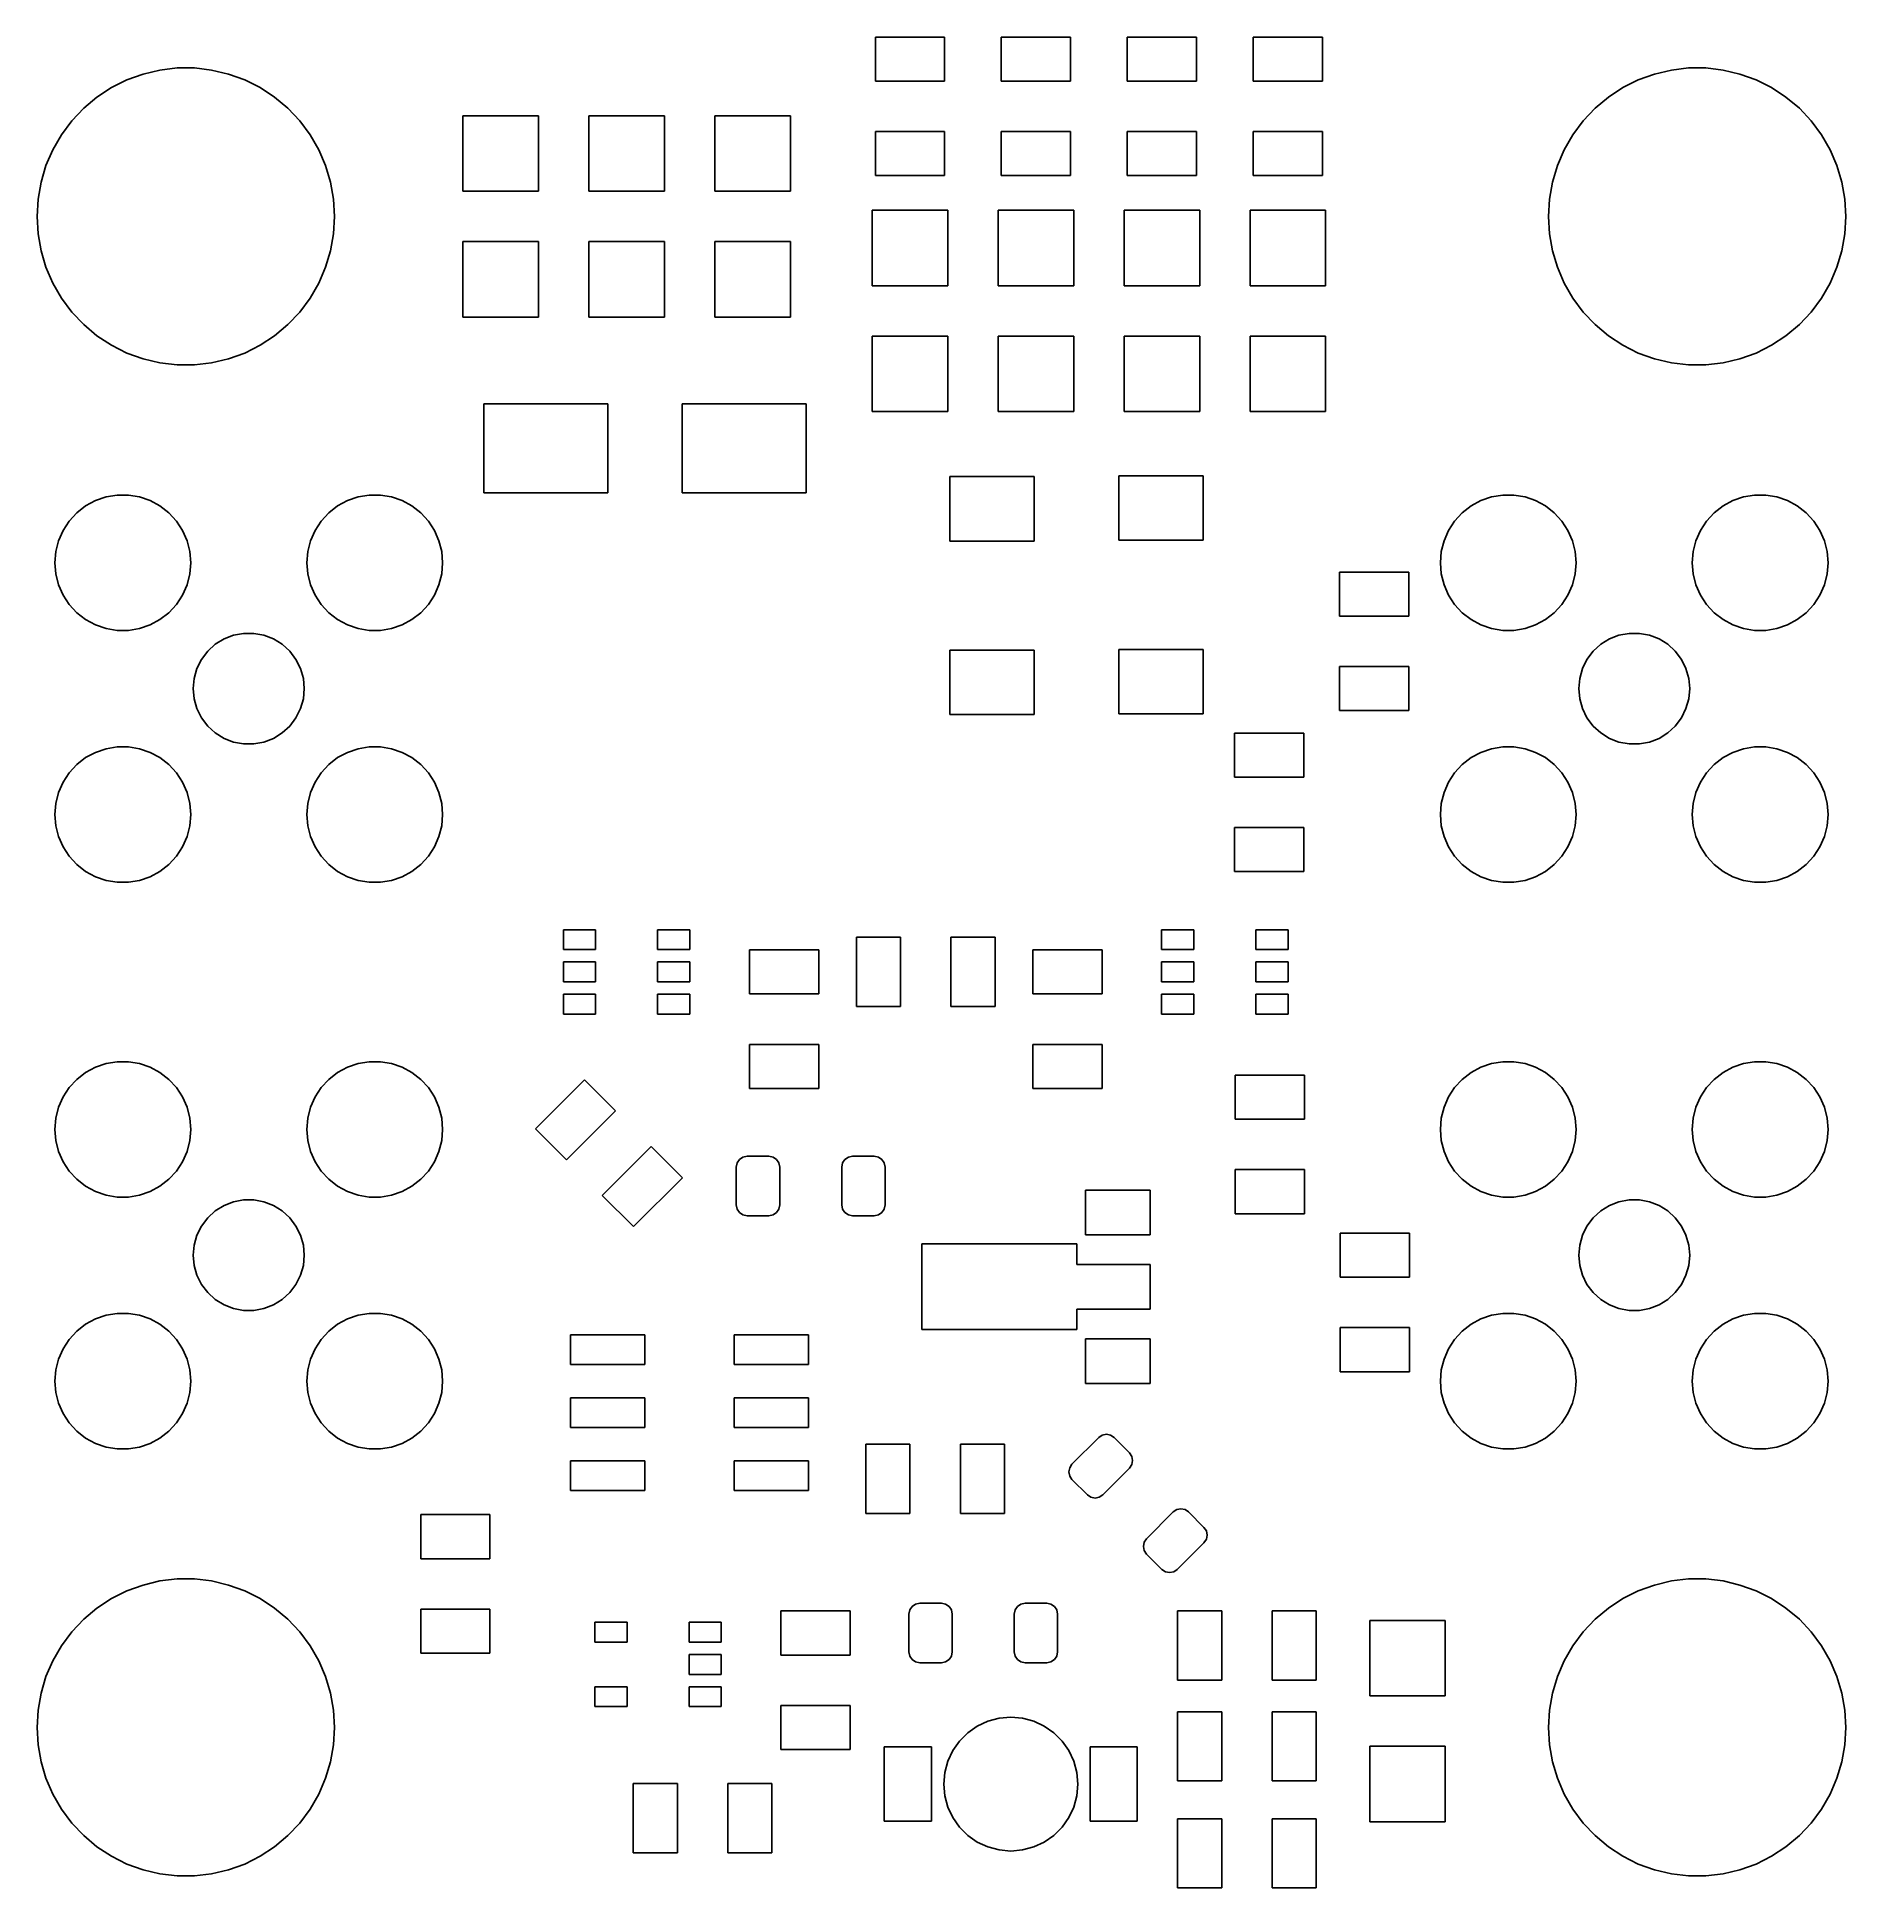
# Model space of a CAD drawing. Extents: x 5.36 to 6.8, y -4.37 to -2.9.
import ezdxf

# ---------------------------------------------------------------- set-up
doc = ezdxf.new("R2010")
doc.units = 0
doc.header["$MEASUREMENT"] = 0
doc.layers.add('BLACK', color=7, linetype='CONTINUOUS')

msp = doc.modelspace()

# ---------------------------------------------------------------- linework, layer by layer
at = {"layer": 'BLACK', "linetype": 'CONTINUOUS'}
for p, q in [((6.028, -2.936), (6.028, -2.901)), ((6.028, -2.901), (6.083, -2.901)), ((6.083, -2.901), (6.083, -2.936)), ((6.128, -2.936), (6.128, -2.901)), ((6.128, -2.901), (6.183, -2.901)), ((6.183, -2.901), (6.183, -2.936)), ((6.228, -2.936), (6.228, -2.901)), ((6.228, -2.901), (6.283, -2.901)), ((6.283, -2.901), (6.283, -2.936)), ((6.328, -2.936), (6.328, -2.901)), ((6.328, -2.901), (6.383, -2.901)), ((6.383, -2.901), (6.383, -2.936)), ((5.4215, -2.9412), (5.4337, -2.9351)), ((5.4337, -2.9351), (5.4466, -2.9304)), ((5.4466, -2.9304), (5.46, -2.9272)), ((5.46, -2.9272), (5.4736, -2.9256)), ((5.4736, -2.9256), (5.4874, -2.9256)), ((5.4874, -2.9256), (5.501, -2.9272)), ((5.501, -2.9272), (5.5144, -2.9304)), ((5.5144, -2.9304), (5.5273, -2.9351)), ((5.5273, -2.9351), (5.5396, -2.9412)), ((6.083, -2.936), (6.028, -2.936)), ((6.183, -2.936), (6.128, -2.936)), ((6.283, -2.936), (6.228, -2.936)), ((6.383, -2.936), (6.328, -2.936)), ((6.6215, -2.9412), (6.6337, -2.9351)), ((6.6337, -2.9351), (6.6466, -2.9304)), ((6.6466, -2.9304), (6.66, -2.9272)), ((6.66, -2.9272), (6.6736, -2.9256)), ((6.6736, -2.9256), (6.6874, -2.9256)), ((6.6874, -2.9256), (6.701, -2.9272)), ((6.701, -2.9272), (6.7144, -2.9304)), ((6.7144, -2.9304), (6.7273, -2.9351)), ((6.7273, -2.9351), (6.7396, -2.9412)), ((5.3995, -2.9576), (5.41, -2.9488)), ((5.41, -2.9488), (5.4215, -2.9412)), ((5.5396, -2.9412), (5.551, -2.9488)), ((5.551, -2.9488), (5.5616, -2.9576)), ((6.5995, -2.9576), (6.61, -2.9488)), ((6.61, -2.9488), (6.6215, -2.9412)), ((6.7396, -2.9412), (6.751, -2.9488)), ((6.751, -2.9488), (6.7616, -2.9576)), ((5.3818, -2.9786), (5.39, -2.9676)), ((5.39, -2.9676), (5.3995, -2.9576)), ((5.5616, -2.9576), (5.571, -2.9676)), ((5.571, -2.9676), (5.5792, -2.9786)), ((5.7005, -3.0235), (5.7005, -2.9635)), ((5.7005, -2.9635), (5.7605, -2.9635)), ((5.7605, -2.9635), (5.7605, -3.0235)), ((5.8005, -3.0235), (5.8005, -2.9635)), ((5.8005, -2.9635), (5.8605, -2.9635)), ((5.8605, -2.9635), (5.8605, -3.0235)), ((5.9005, -3.0235), (5.9005, -2.9635)), ((5.9005, -2.9635), (5.9605, -2.9635)), ((5.9605, -2.9635), (5.9605, -3.0235)), ((6.5818, -2.9786), (6.59, -2.9676)), ((6.59, -2.9676), (6.5995, -2.9576)), ((6.7616, -2.9576), (6.771, -2.9676)), ((6.771, -2.9676), (6.7792, -2.9786)), ((5.375, -2.9905), (5.3818, -2.9786)), ((5.5792, -2.9786), (5.5861, -2.9905)), ((6.028, -3.011), (6.028, -2.976)), ((6.028, -2.976), (6.083, -2.976)), ((6.083, -2.976), (6.083, -3.011)), ((6.128, -3.011), (6.128, -2.976)), ((6.128, -2.976), (6.183, -2.976)), ((6.183, -2.976), (6.183, -3.011)), ((6.228, -3.011), (6.228, -2.976)), ((6.228, -2.976), (6.283, -2.976)), ((6.283, -2.976), (6.283, -3.011)), ((6.328, -3.011), (6.328, -2.976)), ((6.328, -2.976), (6.383, -2.976)), ((6.383, -2.976), (6.383, -3.011)), ((6.575, -2.9905), (6.5818, -2.9786)), ((6.7792, -2.9786), (6.7861, -2.9905)), ((5.3695, -3.0031), (5.375, -2.9905)), ((5.5861, -2.9905), (5.5915, -3.0031)), ((6.5695, -3.0031), (6.575, -2.9905)), ((6.7861, -2.9905), (6.7915, -3.0031)), ((5.3656, -3.0163), (5.3695, -3.0031)), ((5.5915, -3.0031), (5.5954, -3.0163)), ((6.083, -3.011), (6.028, -3.011)), ((6.183, -3.011), (6.128, -3.011)), ((6.283, -3.011), (6.228, -3.011)), ((6.383, -3.011), (6.328, -3.011)), ((6.5656, -3.0163), (6.5695, -3.0031)), ((6.7915, -3.0031), (6.7954, -3.0163)), ((5.3632, -3.0298), (5.3656, -3.0163)), ((5.5954, -3.0163), (5.5978, -3.0298)), ((5.7605, -3.0235), (5.7005, -3.0235)), ((5.8605, -3.0235), (5.8005, -3.0235)), ((5.9605, -3.0235), (5.9005, -3.0235)), ((6.5632, -3.0298), (6.5656, -3.0163)), ((6.7954, -3.0163), (6.7978, -3.0298)), ((5.3624, -3.0435), (5.3632, -3.0298)), ((5.5978, -3.0298), (5.5986, -3.0435)), ((6.0255, -3.0985), (6.0255, -3.0385)), ((6.0255, -3.0385), (6.0855, -3.0385)), ((6.0855, -3.0385), (6.0855, -3.0985)), ((6.1255, -3.0985), (6.1255, -3.0385)), ((6.1255, -3.0385), (6.1855, -3.0385)), ((6.1855, -3.0385), (6.1855, -3.0985)), ((6.2255, -3.0985), (6.2255, -3.0385)), ((6.2255, -3.0385), (6.2855, -3.0385)), ((6.2855, -3.0385), (6.2855, -3.0985)), ((6.3255, -3.0985), (6.3255, -3.0385)), ((6.3255, -3.0385), (6.3855, -3.0385)), ((6.3855, -3.0385), (6.3855, -3.0985)), ((6.5624, -3.0435), (6.5632, -3.0298)), ((6.7978, -3.0298), (6.7986, -3.0435)), ((5.3632, -3.0572), (5.3624, -3.0435)), ((5.3656, -3.0707), (5.3632, -3.0572)), ((5.5978, -3.0572), (5.5954, -3.0707)), ((5.5986, -3.0435), (5.5978, -3.0572)), ((6.5632, -3.0572), (6.5624, -3.0435)), ((6.5656, -3.0707), (6.5632, -3.0572)), ((6.7978, -3.0572), (6.7954, -3.0707)), ((6.7986, -3.0435), (6.7978, -3.0572)), ((5.3695, -3.0839), (5.3656, -3.0707)), ((5.5954, -3.0707), (5.5915, -3.0839)), ((5.7005, -3.1235), (5.7005, -3.0635)), ((5.7005, -3.0635), (5.7605, -3.0635)), ((5.7605, -3.0635), (5.7605, -3.1235)), ((5.8005, -3.1235), (5.8005, -3.0635)), ((5.8005, -3.0635), (5.8605, -3.0635)), ((5.8605, -3.0635), (5.8605, -3.1235)), ((5.9005, -3.1235), (5.9005, -3.0635)), ((5.9005, -3.0635), (5.9605, -3.0635)), ((5.9605, -3.0635), (5.9605, -3.1235)), ((6.5695, -3.0839), (6.5656, -3.0707)), ((6.7954, -3.0707), (6.7915, -3.0839)), ((5.375, -3.0965), (5.3695, -3.0839)), ((5.5915, -3.0839), (5.5861, -3.0965)), ((6.575, -3.0965), (6.5695, -3.0839)), ((6.7915, -3.0839), (6.7861, -3.0965)), ((5.3818, -3.1084), (5.375, -3.0965)), ((5.5861, -3.0965), (5.5792, -3.1084)), ((6.0855, -3.0985), (6.0255, -3.0985)), ((6.1855, -3.0985), (6.1255, -3.0985)), ((6.2855, -3.0985), (6.2255, -3.0985)), ((6.3855, -3.0985), (6.3255, -3.0985)), ((6.5818, -3.1084), (6.575, -3.0965)), ((6.7861, -3.0965), (6.7792, -3.1084)), ((5.39, -3.1194), (5.3818, -3.1084)), ((5.5792, -3.1084), (5.571, -3.1194)), ((6.59, -3.1194), (6.5818, -3.1084)), ((6.7792, -3.1084), (6.771, -3.1194)), ((5.3995, -3.1294), (5.39, -3.1194)), ((5.41, -3.1382), (5.3995, -3.1294)), ((5.5616, -3.1294), (5.551, -3.1382)), ((5.571, -3.1194), (5.5616, -3.1294)), ((5.7605, -3.1235), (5.7005, -3.1235)), ((5.8605, -3.1235), (5.8005, -3.1235)), ((5.9605, -3.1235), (5.9005, -3.1235)), ((6.5995, -3.1294), (6.59, -3.1194)), ((6.61, -3.1382), (6.5995, -3.1294)), ((6.7616, -3.1294), (6.751, -3.1382)), ((6.771, -3.1194), (6.7616, -3.1294)), ((5.4215, -3.1458), (5.41, -3.1382)), ((5.4337, -3.152), (5.4215, -3.1458)), ((5.5396, -3.1458), (5.5273, -3.152)), ((5.551, -3.1382), (5.5396, -3.1458)), ((6.0255, -3.1985), (6.0255, -3.1385)), ((6.0255, -3.1385), (6.0855, -3.1385)), ((6.0855, -3.1385), (6.0855, -3.1985)), ((6.1255, -3.1985), (6.1255, -3.1385)), ((6.1255, -3.1385), (6.1855, -3.1385)), ((6.1855, -3.1385), (6.1855, -3.1985)), ((6.2255, -3.1985), (6.2255, -3.1385)), ((6.2255, -3.1385), (6.2855, -3.1385)), ((6.2855, -3.1385), (6.2855, -3.1985)), ((6.3255, -3.1985), (6.3255, -3.1385)), ((6.3255, -3.1385), (6.3855, -3.1385)), ((6.3855, -3.1385), (6.3855, -3.1985)), ((6.6215, -3.1458), (6.61, -3.1382)), ((6.6337, -3.152), (6.6215, -3.1458)), ((6.7396, -3.1458), (6.7273, -3.152)), ((6.751, -3.1382), (6.7396, -3.1458)), ((5.4466, -3.1567), (5.4337, -3.152)), ((5.46, -3.1598), (5.4466, -3.1567)), ((5.4736, -3.1614), (5.46, -3.1598)), ((5.501, -3.1598), (5.4874, -3.1614)), ((5.5144, -3.1567), (5.501, -3.1598)), ((5.5273, -3.152), (5.5144, -3.1567)), ((6.6466, -3.1567), (6.6337, -3.152)), ((6.66, -3.1598), (6.6466, -3.1567)), ((6.6736, -3.1614), (6.66, -3.1598)), ((6.701, -3.1598), (6.6874, -3.1614)), ((6.7144, -3.1567), (6.701, -3.1598)), ((6.7273, -3.152), (6.7144, -3.1567)), ((5.4874, -3.1614), (5.4736, -3.1614)), ((6.6874, -3.1614), (6.6736, -3.1614)), ((5.7171, -3.263), (5.7171, -3.1922)), ((5.7171, -3.1922), (5.8155, -3.1922)), ((5.8155, -3.1922), (5.8155, -3.263)), ((5.8745, -3.263), (5.8745, -3.1922)), ((5.8745, -3.1922), (5.973, -3.1922)), ((5.973, -3.1922), (5.973, -3.263)), ((6.0855, -3.1985), (6.0255, -3.1985)), ((6.1855, -3.1985), (6.1255, -3.1985)), ((6.2855, -3.1985), (6.2255, -3.1985)), ((6.3855, -3.1985), (6.3255, -3.1985)), ((5.8155, -3.263), (5.7171, -3.263)), ((5.973, -3.263), (5.8745, -3.263)), ((6.087, -3.3013), (6.087, -3.2501)), ((6.087, -3.2501), (6.154, -3.2501)), ((6.154, -3.2501), (6.154, -3.3013)), ((6.2213, -3.3007), (6.2213, -3.2495)), ((6.2213, -3.2495), (6.2882, -3.2495)), ((6.2882, -3.2495), (6.2882, -3.3007)), ((5.394, -3.2788), (5.401, -3.2733)), ((5.401, -3.2733), (5.4088, -3.2691)), ((5.4088, -3.2691), (5.4173, -3.2662)), ((5.4173, -3.2662), (5.4261, -3.2648)), ((5.4261, -3.2648), (5.435, -3.2648)), ((5.435, -3.2648), (5.4438, -3.2662)), ((5.4438, -3.2662), (5.4522, -3.2691)), ((5.4522, -3.2691), (5.46, -3.2733)), ((5.46, -3.2733), (5.467, -3.2788)), ((5.594, -3.2788), (5.601, -3.2733)), ((5.601, -3.2733), (5.6088, -3.2691)), ((5.6088, -3.2691), (5.6173, -3.2662)), ((5.6173, -3.2662), (5.6261, -3.2648)), ((5.6261, -3.2648), (5.635, -3.2648)), ((5.635, -3.2648), (5.6438, -3.2662)), ((5.6438, -3.2662), (5.6522, -3.2691)), ((5.6522, -3.2691), (5.66, -3.2733)), ((5.66, -3.2733), (5.667, -3.2788)), ((6.494, -3.2788), (6.501, -3.2733)), ((6.501, -3.2733), (6.5088, -3.2691)), ((6.5088, -3.2691), (6.5173, -3.2662)), ((6.5173, -3.2662), (6.5261, -3.2648)), ((6.5261, -3.2648), (6.535, -3.2648)), ((6.535, -3.2648), (6.5438, -3.2662)), ((6.5438, -3.2662), (6.5522, -3.2691)), ((6.5522, -3.2691), (6.56, -3.2733)), ((6.56, -3.2733), (6.567, -3.2788)), ((6.694, -3.2788), (6.701, -3.2733)), ((6.701, -3.2733), (6.7088, -3.2691)), ((6.7088, -3.2691), (6.7173, -3.2662)), ((6.7173, -3.2662), (6.7261, -3.2648)), ((6.7261, -3.2648), (6.735, -3.2648)), ((6.735, -3.2648), (6.7438, -3.2662)), ((6.7438, -3.2662), (6.7522, -3.2691)), ((6.7522, -3.2691), (6.76, -3.2733)), ((6.76, -3.2733), (6.767, -3.2788)), ((5.3831, -3.2928), (5.3879, -3.2854)), ((5.3879, -3.2854), (5.394, -3.2788)), ((5.467, -3.2788), (5.4731, -3.2854)), ((5.4731, -3.2854), (5.4779, -3.2928)), ((5.5831, -3.2928), (5.5879, -3.2854)), ((5.5879, -3.2854), (5.594, -3.2788)), ((5.667, -3.2788), (5.6731, -3.2854)), ((5.6731, -3.2854), (5.6779, -3.2928)), ((6.4831, -3.2928), (6.4879, -3.2854)), ((6.4879, -3.2854), (6.494, -3.2788)), ((6.567, -3.2788), (6.5731, -3.2854)), ((6.5731, -3.2854), (6.5779, -3.2928)), ((6.6831, -3.2928), (6.6879, -3.2854)), ((6.6879, -3.2854), (6.694, -3.2788)), ((6.767, -3.2788), (6.7731, -3.2854)), ((6.7731, -3.2854), (6.7779, -3.2928)), ((5.3773, -3.3096), (5.3795, -3.301)), ((5.3795, -3.301), (5.3831, -3.2928)), ((5.4779, -3.2928), (5.4815, -3.301)), ((5.4815, -3.301), (5.4837, -3.3096)), ((5.5773, -3.3096), (5.5795, -3.301)), ((5.5795, -3.301), (5.5831, -3.2928)), ((5.6779, -3.2928), (5.6815, -3.301)), ((5.6815, -3.301), (5.6837, -3.3096)), ((6.154, -3.3013), (6.087, -3.3013)), ((6.2882, -3.3007), (6.2213, -3.3007)), ((6.4773, -3.3096), (6.4795, -3.301)), ((6.4795, -3.301), (6.4831, -3.2928)), ((6.5779, -3.2928), (6.5815, -3.301)), ((6.5815, -3.301), (6.5837, -3.3096)), ((6.6773, -3.3096), (6.6795, -3.301)), ((6.6795, -3.301), (6.6831, -3.2928)), ((6.7779, -3.2928), (6.7815, -3.301)), ((6.7815, -3.301), (6.7837, -3.3096)), ((5.3766, -3.3185), (5.3773, -3.3096)), ((5.3773, -3.3274), (5.3766, -3.3185)), ((5.4837, -3.3096), (5.4844, -3.3185)), ((5.4844, -3.3185), (5.4837, -3.3274)), ((5.5766, -3.3185), (5.5773, -3.3096)), ((5.5773, -3.3274), (5.5766, -3.3185)), ((5.6837, -3.3096), (5.6844, -3.3185)), ((5.6844, -3.3185), (5.6837, -3.3274)), ((6.4766, -3.3185), (6.4773, -3.3096)), ((6.4773, -3.3274), (6.4766, -3.3185)), ((6.5837, -3.3096), (6.5844, -3.3185)), ((6.5844, -3.3185), (6.5837, -3.3274)), ((6.6766, -3.3185), (6.6773, -3.3096)), ((6.6773, -3.3274), (6.6766, -3.3185)), ((6.7837, -3.3096), (6.7844, -3.3185)), ((6.7844, -3.3185), (6.7837, -3.3274)), ((5.3795, -3.336), (5.3773, -3.3274)), ((5.3831, -3.3442), (5.3795, -3.336)), ((5.4815, -3.336), (5.4779, -3.3442)), ((5.4837, -3.3274), (5.4815, -3.336)), ((5.5795, -3.336), (5.5773, -3.3274)), ((5.5831, -3.3442), (5.5795, -3.336)), ((5.6815, -3.336), (5.6779, -3.3442)), ((5.6837, -3.3274), (5.6815, -3.336)), ((6.3966, -3.361), (6.3966, -3.326)), ((6.3966, -3.326), (6.4516, -3.326)), ((6.4516, -3.326), (6.4516, -3.361)), ((6.4795, -3.336), (6.4773, -3.3274)), ((6.4831, -3.3442), (6.4795, -3.336)), ((6.5815, -3.336), (6.5779, -3.3442)), ((6.5837, -3.3274), (6.5815, -3.336)), ((6.6795, -3.336), (6.6773, -3.3274)), ((6.6831, -3.3442), (6.6795, -3.336)), ((6.7815, -3.336), (6.7779, -3.3442)), ((6.7837, -3.3274), (6.7815, -3.336)), ((5.3879, -3.3516), (5.3831, -3.3442)), ((5.4779, -3.3442), (5.4731, -3.3516)), ((5.5879, -3.3516), (5.5831, -3.3442)), ((5.6779, -3.3442), (5.6731, -3.3516)), ((6.4879, -3.3516), (6.4831, -3.3442)), ((6.5779, -3.3442), (6.5731, -3.3516)), ((6.6879, -3.3516), (6.6831, -3.3442)), ((6.7779, -3.3442), (6.7731, -3.3516)), ((5.394, -3.3582), (5.3879, -3.3516)), ((5.401, -3.3637), (5.394, -3.3582)), ((5.4088, -3.3679), (5.401, -3.3637)), ((5.46, -3.3637), (5.4522, -3.3679)), ((5.467, -3.3582), (5.46, -3.3637)), ((5.4731, -3.3516), (5.467, -3.3582)), ((5.594, -3.3582), (5.5879, -3.3516)), ((5.601, -3.3637), (5.594, -3.3582)), ((5.6088, -3.3679), (5.601, -3.3637)), ((5.66, -3.3637), (5.6522, -3.3679)), ((5.667, -3.3582), (5.66, -3.3637)), ((5.6731, -3.3516), (5.667, -3.3582)), ((6.4516, -3.361), (6.3966, -3.361)), ((6.494, -3.3582), (6.4879, -3.3516)), ((6.501, -3.3637), (6.494, -3.3582)), ((6.5088, -3.3679), (6.501, -3.3637)), ((6.56, -3.3637), (6.5522, -3.3679)), ((6.567, -3.3582), (6.56, -3.3637)), ((6.5731, -3.3516), (6.567, -3.3582)), ((6.694, -3.3582), (6.6879, -3.3516)), ((6.701, -3.3637), (6.694, -3.3582)), ((6.7088, -3.3679), (6.701, -3.3637)), ((6.76, -3.3637), (6.7522, -3.3679)), ((6.767, -3.3582), (6.76, -3.3637)), ((6.7731, -3.3516), (6.767, -3.3582)), ((5.4173, -3.3708), (5.4088, -3.3679)), ((5.4261, -3.3723), (5.4173, -3.3708)), ((5.435, -3.3723), (5.4261, -3.3723)), ((5.4438, -3.3708), (5.435, -3.3723)), ((5.4522, -3.3679), (5.4438, -3.3708)), ((5.5039, -3.3833), (5.5109, -3.379)), ((5.5109, -3.379), (5.5184, -3.3761)), ((5.5184, -3.3761), (5.5264, -3.3746)), ((5.5264, -3.3746), (5.5346, -3.3746)), ((5.5346, -3.3746), (5.5426, -3.3761)), ((5.5426, -3.3761), (5.5502, -3.379)), ((5.5502, -3.379), (5.5571, -3.3833)), ((5.6173, -3.3708), (5.6088, -3.3679)), ((5.6261, -3.3723), (5.6173, -3.3708)), ((5.635, -3.3723), (5.6261, -3.3723)), ((5.6438, -3.3708), (5.635, -3.3723)), ((5.6522, -3.3679), (5.6438, -3.3708)), ((6.5173, -3.3708), (6.5088, -3.3679)), ((6.5261, -3.3723), (6.5173, -3.3708)), ((6.535, -3.3723), (6.5261, -3.3723)), ((6.5438, -3.3708), (6.535, -3.3723)), ((6.5522, -3.3679), (6.5438, -3.3708)), ((6.6039, -3.3833), (6.6109, -3.379)), ((6.6109, -3.379), (6.6184, -3.3761)), ((6.6184, -3.3761), (6.6264, -3.3746)), ((6.6264, -3.3746), (6.6346, -3.3746)), ((6.6346, -3.3746), (6.6426, -3.3761)), ((6.6426, -3.3761), (6.6502, -3.379)), ((6.6502, -3.379), (6.6571, -3.3833)), ((6.7173, -3.3708), (6.7088, -3.3679)), ((6.7261, -3.3723), (6.7173, -3.3708)), ((6.735, -3.3723), (6.7261, -3.3723)), ((6.7438, -3.3708), (6.735, -3.3723)), ((6.7522, -3.3679), (6.7438, -3.3708)), ((5.4894, -3.4026), (5.493, -3.3953)), ((5.493, -3.3953), (5.4979, -3.3888)), ((5.4979, -3.3888), (5.5039, -3.3833)), ((5.5571, -3.3833), (5.5631, -3.3888)), ((5.5631, -3.3888), (5.568, -3.3953)), ((5.568, -3.3953), (5.5716, -3.4026)), ((6.087, -3.4391), (6.087, -3.3879)), ((6.087, -3.3879), (6.154, -3.3879)), ((6.154, -3.3879), (6.154, -3.4391)), ((6.2213, -3.4385), (6.2213, -3.3873)), ((6.2213, -3.3873), (6.2882, -3.3873)), ((6.2882, -3.3873), (6.2882, -3.4385)), ((6.5894, -3.4026), (6.593, -3.3953)), ((6.593, -3.3953), (6.5979, -3.3888)), ((6.5979, -3.3888), (6.6039, -3.3833)), ((6.6571, -3.3833), (6.6631, -3.3888)), ((6.6631, -3.3888), (6.668, -3.3953)), ((6.668, -3.3953), (6.6716, -3.4026)), ((5.4872, -3.4104), (5.4894, -3.4026)), ((5.5716, -3.4026), (5.5739, -3.4104)), ((6.3966, -3.436), (6.3966, -3.401)), ((6.3966, -3.401), (6.4516, -3.401)), ((6.4516, -3.401), (6.4516, -3.436)), ((6.5872, -3.4104), (6.5894, -3.4026)), ((6.6716, -3.4026), (6.6739, -3.4104)), ((5.4864, -3.4185), (5.4872, -3.4104)), ((5.4872, -3.4266), (5.4864, -3.4185)), ((5.5739, -3.4104), (5.5746, -3.4185)), ((5.5746, -3.4185), (5.5739, -3.4266)), ((6.5864, -3.4185), (6.5872, -3.4104)), ((6.5872, -3.4266), (6.5864, -3.4185)), ((6.6739, -3.4104), (6.6746, -3.4185)), ((6.6746, -3.4185), (6.6739, -3.4266)), ((5.4894, -3.4344), (5.4872, -3.4266)), ((5.493, -3.4417), (5.4894, -3.4344)), ((5.5716, -3.4344), (5.568, -3.4417)), ((5.5739, -3.4266), (5.5716, -3.4344)), ((6.154, -3.4391), (6.087, -3.4391)), ((6.2882, -3.4385), (6.2213, -3.4385)), ((6.4516, -3.436), (6.3966, -3.436)), ((6.5894, -3.4344), (6.5872, -3.4266)), ((6.593, -3.4417), (6.5894, -3.4344)), ((6.6716, -3.4344), (6.668, -3.4417)), ((6.6739, -3.4266), (6.6716, -3.4344)), ((5.4979, -3.4482), (5.493, -3.4417)), ((5.5039, -3.4537), (5.4979, -3.4482)), ((5.5109, -3.458), (5.5039, -3.4537)), ((5.5571, -3.4537), (5.5502, -3.458)), ((5.5631, -3.4482), (5.5571, -3.4537)), ((5.568, -3.4417), (5.5631, -3.4482)), ((6.3132, -3.4888), (6.3132, -3.4538)), ((6.3132, -3.4538), (6.3682, -3.4538)), ((6.3682, -3.4538), (6.3682, -3.4888)), ((6.5979, -3.4482), (6.593, -3.4417)), ((6.6039, -3.4537), (6.5979, -3.4482)), ((6.6109, -3.458), (6.6039, -3.4537)), ((6.6571, -3.4537), (6.6502, -3.458)), ((6.6631, -3.4482), (6.6571, -3.4537)), ((6.668, -3.4417), (6.6631, -3.4482)), ((5.401, -3.4733), (5.4088, -3.4691)), ((5.4088, -3.4691), (5.4173, -3.4662)), ((5.4173, -3.4662), (5.4261, -3.4648)), ((5.4261, -3.4648), (5.435, -3.4648)), ((5.435, -3.4648), (5.4438, -3.4662)), ((5.4438, -3.4662), (5.4522, -3.4691)), ((5.4522, -3.4691), (5.46, -3.4733)), ((5.5184, -3.4609), (5.5109, -3.458)), ((5.5264, -3.4624), (5.5184, -3.4609)), ((5.5346, -3.4624), (5.5264, -3.4624)), ((5.5426, -3.4609), (5.5346, -3.4624)), ((5.5502, -3.458), (5.5426, -3.4609)), ((5.601, -3.4733), (5.6088, -3.4691)), ((5.6088, -3.4691), (5.6173, -3.4662)), ((5.6173, -3.4662), (5.6261, -3.4648)), ((5.6261, -3.4648), (5.635, -3.4648)), ((5.635, -3.4648), (5.6438, -3.4662)), ((5.6438, -3.4662), (5.6522, -3.4691)), ((5.6522, -3.4691), (5.66, -3.4733)), ((6.501, -3.4733), (6.5088, -3.4691)), ((6.5088, -3.4691), (6.5173, -3.4662)), ((6.5173, -3.4662), (6.5261, -3.4648)), ((6.5261, -3.4648), (6.535, -3.4648)), ((6.535, -3.4648), (6.5438, -3.4662)), ((6.5438, -3.4662), (6.5522, -3.4691)), ((6.5522, -3.4691), (6.56, -3.4733)), ((6.6184, -3.4609), (6.6109, -3.458)), ((6.6264, -3.4624), (6.6184, -3.4609)), ((6.6346, -3.4624), (6.6264, -3.4624)), ((6.6426, -3.4609), (6.6346, -3.4624)), ((6.6502, -3.458), (6.6426, -3.4609)), ((6.701, -3.4733), (6.7088, -3.4691)), ((6.7088, -3.4691), (6.7173, -3.4662)), ((6.7173, -3.4662), (6.7261, -3.4648)), ((6.7261, -3.4648), (6.735, -3.4648)), ((6.735, -3.4648), (6.7438, -3.4662)), ((6.7438, -3.4662), (6.7522, -3.4691)), ((6.7522, -3.4691), (6.76, -3.4733)), ((5.3879, -3.4854), (5.394, -3.4788)), ((5.394, -3.4788), (5.401, -3.4733)), ((5.46, -3.4733), (5.467, -3.4788)), ((5.467, -3.4788), (5.4731, -3.4854)), ((5.5879, -3.4854), (5.594, -3.4788)), ((5.594, -3.4788), (5.601, -3.4733)), ((5.66, -3.4733), (5.667, -3.4788)), ((5.667, -3.4788), (5.6731, -3.4854)), ((6.4879, -3.4854), (6.494, -3.4788)), ((6.494, -3.4788), (6.501, -3.4733)), ((6.56, -3.4733), (6.567, -3.4788)), ((6.567, -3.4788), (6.5731, -3.4854)), ((6.6879, -3.4854), (6.694, -3.4788)), ((6.694, -3.4788), (6.701, -3.4733)), ((6.76, -3.4733), (6.767, -3.4788)), ((6.767, -3.4788), (6.7731, -3.4854)), ((5.3795, -3.501), (5.3831, -3.4928)), ((5.3831, -3.4928), (5.3879, -3.4854)), ((5.4731, -3.4854), (5.4779, -3.4928)), ((5.4779, -3.4928), (5.4815, -3.501)), ((5.5795, -3.501), (5.5831, -3.4928)), ((5.5831, -3.4928), (5.5879, -3.4854)), ((5.6731, -3.4854), (5.6779, -3.4928)), ((5.6779, -3.4928), (5.6815, -3.501)), ((6.3682, -3.4888), (6.3132, -3.4888)), ((6.4795, -3.501), (6.4831, -3.4928)), ((6.4831, -3.4928), (6.4879, -3.4854)), ((6.5731, -3.4854), (6.5779, -3.4928)), ((6.5779, -3.4928), (6.5815, -3.501)), ((6.6795, -3.501), (6.6831, -3.4928)), ((6.6831, -3.4928), (6.6879, -3.4854)), ((6.7731, -3.4854), (6.7779, -3.4928)), ((6.7779, -3.4928), (6.7815, -3.501)), ((5.3766, -3.5185), (5.3773, -3.5096)), ((5.3773, -3.5096), (5.3795, -3.501)), ((5.4815, -3.501), (5.4837, -3.5096)), ((5.4837, -3.5096), (5.4844, -3.5185)), ((5.5766, -3.5185), (5.5773, -3.5096)), ((5.5773, -3.5096), (5.5795, -3.501)), ((5.6815, -3.501), (5.6837, -3.5096)), ((5.6837, -3.5096), (5.6844, -3.5185)), ((6.4766, -3.5185), (6.4773, -3.5096)), ((6.4773, -3.5096), (6.4795, -3.501)), ((6.5815, -3.501), (6.5837, -3.5096)), ((6.5837, -3.5096), (6.5844, -3.5185)), ((6.6766, -3.5185), (6.6773, -3.5096)), ((6.6773, -3.5096), (6.6795, -3.501)), ((6.7815, -3.501), (6.7837, -3.5096)), ((6.7837, -3.5096), (6.7844, -3.5185)), ((5.3773, -3.5274), (5.3766, -3.5185)), ((5.3795, -3.536), (5.3773, -3.5274)), ((5.4837, -3.5274), (5.4815, -3.536)), ((5.4844, -3.5185), (5.4837, -3.5274)), ((5.5773, -3.5274), (5.5766, -3.5185)), ((5.5795, -3.536), (5.5773, -3.5274)), ((5.6837, -3.5274), (5.6815, -3.536)), ((5.6844, -3.5185), (5.6837, -3.5274)), ((6.4773, -3.5274), (6.4766, -3.5185)), ((6.4795, -3.536), (6.4773, -3.5274)), ((6.5837, -3.5274), (6.5815, -3.536)), ((6.5844, -3.5185), (6.5837, -3.5274)), ((6.6773, -3.5274), (6.6766, -3.5185)), ((6.6795, -3.536), (6.6773, -3.5274)), ((6.7837, -3.5274), (6.7815, -3.536)), ((6.7844, -3.5185), (6.7837, -3.5274)), ((5.3831, -3.5442), (5.3795, -3.536)), ((5.4815, -3.536), (5.4779, -3.5442)), ((5.5831, -3.5442), (5.5795, -3.536)), ((5.6815, -3.536), (5.6779, -3.5442)), ((6.3132, -3.5638), (6.3132, -3.5288)), ((6.3132, -3.5288), (6.3682, -3.5288)), ((6.3682, -3.5288), (6.3682, -3.5638)), ((6.4831, -3.5442), (6.4795, -3.536)), ((6.5815, -3.536), (6.5779, -3.5442)), ((6.6831, -3.5442), (6.6795, -3.536)), ((6.7815, -3.536), (6.7779, -3.5442)), ((5.3879, -3.5516), (5.3831, -3.5442)), ((5.394, -3.5582), (5.3879, -3.5516)), ((5.4731, -3.5516), (5.467, -3.5582)), ((5.4779, -3.5442), (5.4731, -3.5516)), ((5.5879, -3.5516), (5.5831, -3.5442)), ((5.594, -3.5582), (5.5879, -3.5516)), ((5.6731, -3.5516), (5.667, -3.5582)), ((5.6779, -3.5442), (5.6731, -3.5516)), ((6.4879, -3.5516), (6.4831, -3.5442)), ((6.494, -3.5582), (6.4879, -3.5516)), ((6.5731, -3.5516), (6.567, -3.5582)), ((6.5779, -3.5442), (6.5731, -3.5516)), ((6.6879, -3.5516), (6.6831, -3.5442)), ((6.694, -3.5582), (6.6879, -3.5516)), ((6.7731, -3.5516), (6.767, -3.5582)), ((6.7779, -3.5442), (6.7731, -3.5516)), ((5.401, -3.5637), (5.394, -3.5582)), ((5.4088, -3.5679), (5.401, -3.5637)), ((5.4173, -3.5708), (5.4088, -3.5679)), ((5.4261, -3.5723), (5.4173, -3.5708)), ((5.4438, -3.5708), (5.435, -3.5723)), ((5.4522, -3.5679), (5.4438, -3.5708)), ((5.46, -3.5637), (5.4522, -3.5679)), ((5.467, -3.5582), (5.46, -3.5637)), ((5.601, -3.5637), (5.594, -3.5582)), ((5.6088, -3.5679), (5.601, -3.5637)), ((5.6173, -3.5708), (5.6088, -3.5679)), ((5.6261, -3.5723), (5.6173, -3.5708)), ((5.6438, -3.5708), (5.635, -3.5723)), ((5.6522, -3.5679), (5.6438, -3.5708)), ((5.66, -3.5637), (5.6522, -3.5679)), ((5.667, -3.5582), (5.66, -3.5637)), ((6.3682, -3.5638), (6.3132, -3.5638)), ((6.501, -3.5637), (6.494, -3.5582)), ((6.5088, -3.5679), (6.501, -3.5637)), ((6.5173, -3.5708), (6.5088, -3.5679)), ((6.5261, -3.5723), (6.5173, -3.5708)), ((6.5438, -3.5708), (6.535, -3.5723)), ((6.5522, -3.5679), (6.5438, -3.5708)), ((6.56, -3.5637), (6.5522, -3.5679)), ((6.567, -3.5582), (6.56, -3.5637)), ((6.701, -3.5637), (6.694, -3.5582)), ((6.7088, -3.5679), (6.701, -3.5637)), ((6.7173, -3.5708), (6.7088, -3.5679)), ((6.7261, -3.5723), (6.7173, -3.5708)), ((6.7438, -3.5708), (6.735, -3.5723)), ((6.7522, -3.5679), (6.7438, -3.5708)), ((6.76, -3.5637), (6.7522, -3.5679)), ((6.767, -3.5582), (6.76, -3.5637)), ((5.435, -3.5723), (5.4261, -3.5723)), ((5.635, -3.5723), (5.6261, -3.5723)), ((6.535, -3.5723), (6.5261, -3.5723)), ((6.735, -3.5723), (6.7261, -3.5723)), ((5.7803, -3.6258), (5.7803, -3.61)), ((5.7803, -3.61), (5.8059, -3.61)), ((5.8059, -3.61), (5.8059, -3.6258)), ((5.8551, -3.6258), (5.8551, -3.61)), ((5.8551, -3.61), (5.8807, -3.61)), ((5.8807, -3.61), (5.8807, -3.6258)), ((6.013, -3.671), (6.013, -3.616)), ((6.013, -3.616), (6.048, -3.616)), ((6.048, -3.616), (6.048, -3.671)), ((6.088, -3.671), (6.088, -3.616)), ((6.088, -3.616), (6.123, -3.616)), ((6.123, -3.616), (6.123, -3.671)), ((6.2553, -3.6258), (6.2553, -3.61)), ((6.2553, -3.61), (6.2809, -3.61)), ((6.2809, -3.61), (6.2809, -3.6258)), ((6.3301, -3.6258), (6.3301, -3.61)), ((6.3301, -3.61), (6.3557, -3.61)), ((6.3557, -3.61), (6.3557, -3.6258)), ((5.8059, -3.6258), (5.7803, -3.6258)), ((5.8807, -3.6258), (5.8551, -3.6258)), ((5.928, -3.661), (5.928, -3.626)), ((5.928, -3.626), (5.983, -3.626)), ((5.983, -3.626), (5.983, -3.661)), ((6.153, -3.661), (6.153, -3.626)), ((6.153, -3.626), (6.208, -3.626)), ((6.208, -3.626), (6.208, -3.661)), ((6.2809, -3.6258), (6.2553, -3.6258)), ((6.3557, -3.6258), (6.3301, -3.6258)), ((5.7803, -3.6514), (5.7803, -3.6356)), ((5.7803, -3.6356), (5.8059, -3.6356)), ((5.8059, -3.6356), (5.8059, -3.6514)), ((5.8551, -3.6514), (5.8551, -3.6356)), ((5.8551, -3.6356), (5.8807, -3.6356)), ((5.8807, -3.6356), (5.8807, -3.6514)), ((6.2553, -3.6514), (6.2553, -3.6356)), ((6.2553, -3.6356), (6.2809, -3.6356)), ((6.2809, -3.6356), (6.2809, -3.6514)), ((6.3301, -3.6514), (6.3301, -3.6356)), ((6.3301, -3.6356), (6.3557, -3.6356)), ((6.3557, -3.6356), (6.3557, -3.6514)), ((5.8059, -3.6514), (5.7803, -3.6514)), ((5.8807, -3.6514), (5.8551, -3.6514)), ((6.2809, -3.6514), (6.2553, -3.6514)), ((6.3557, -3.6514), (6.3301, -3.6514)), ((5.7803, -3.677), (5.7803, -3.6612)), ((5.7803, -3.6612), (5.8059, -3.6612)), ((5.8059, -3.6612), (5.8059, -3.677)), ((5.8551, -3.677), (5.8551, -3.6612)), ((5.8551, -3.6612), (5.8807, -3.6612)), ((5.8807, -3.6612), (5.8807, -3.677)), ((5.983, -3.661), (5.928, -3.661)), ((6.048, -3.671), (6.013, -3.671)), ((6.123, -3.671), (6.088, -3.671)), ((6.208, -3.661), (6.153, -3.661)), ((6.2553, -3.677), (6.2553, -3.6612)), ((6.2553, -3.6612), (6.2809, -3.6612)), ((6.2809, -3.6612), (6.2809, -3.677)), ((6.3301, -3.677), (6.3301, -3.6612)), ((6.3301, -3.6612), (6.3557, -3.6612)), ((6.3557, -3.6612), (6.3557, -3.677)), ((5.8059, -3.677), (5.7803, -3.677)), ((5.8807, -3.677), (5.8551, -3.677)), ((6.2809, -3.677), (6.2553, -3.677)), ((6.3557, -3.677), (6.3301, -3.677)), ((5.928, -3.736), (5.928, -3.701)), ((5.928, -3.701), (5.983, -3.701)), ((5.983, -3.701), (5.983, -3.736)), ((6.153, -3.736), (6.153, -3.701)), ((6.153, -3.701), (6.208, -3.701)), ((6.208, -3.701), (6.208, -3.736)), ((5.4088, -3.7191), (5.4173, -3.7162)), ((5.4173, -3.7162), (5.4261, -3.7148)), ((5.4261, -3.7148), (5.435, -3.7148)), ((5.435, -3.7148), (5.4438, -3.7162)), ((5.4438, -3.7162), (5.4522, -3.7191)), ((5.6088, -3.7191), (5.6173, -3.7162)), ((5.6173, -3.7162), (5.6261, -3.7148)), ((5.6261, -3.7148), (5.635, -3.7148)), ((5.635, -3.7148), (5.6438, -3.7162)), ((5.6438, -3.7162), (5.6522, -3.7191)), ((6.5088, -3.7191), (6.5173, -3.7162)), ((6.5173, -3.7162), (6.5261, -3.7148)), ((6.5261, -3.7148), (6.535, -3.7148)), ((6.535, -3.7148), (6.5438, -3.7162)), ((6.5438, -3.7162), (6.5522, -3.7191)), ((6.7088, -3.7191), (6.7173, -3.7162)), ((6.7173, -3.7162), (6.7261, -3.7148)), ((6.7261, -3.7148), (6.735, -3.7148)), ((6.735, -3.7148), (6.7438, -3.7162)), ((6.7438, -3.7162), (6.7522, -3.7191)), ((5.3879, -3.7354), (5.394, -3.7288)), ((5.394, -3.7288), (5.401, -3.7233)), ((5.401, -3.7233), (5.4088, -3.7191)), ((5.4522, -3.7191), (5.46, -3.7233)), ((5.46, -3.7233), (5.467, -3.7288)), ((5.467, -3.7288), (5.4731, -3.7354)), ((5.5879, -3.7354), (5.594, -3.7288)), ((5.594, -3.7288), (5.601, -3.7233)), ((5.601, -3.7233), (5.6088, -3.7191)), ((5.6522, -3.7191), (5.66, -3.7233)), ((5.66, -3.7233), (5.667, -3.7288)), ((5.667, -3.7288), (5.6731, -3.7354)), ((5.7582, -3.7681), (5.7971, -3.7292)), ((5.7971, -3.7292), (5.8218, -3.7539)), ((6.3137, -3.7605), (6.3137, -3.7255)), ((6.3137, -3.7255), (6.3687, -3.7255)), ((6.3687, -3.7255), (6.3687, -3.7605)), ((6.4879, -3.7354), (6.494, -3.7288)), ((6.494, -3.7288), (6.501, -3.7233)), ((6.501, -3.7233), (6.5088, -3.7191)), ((6.5522, -3.7191), (6.56, -3.7233)), ((6.56, -3.7233), (6.567, -3.7288)), ((6.567, -3.7288), (6.5731, -3.7354)), ((6.6879, -3.7354), (6.694, -3.7288)), ((6.694, -3.7288), (6.701, -3.7233)), ((6.701, -3.7233), (6.7088, -3.7191)), ((6.7522, -3.7191), (6.76, -3.7233)), ((6.76, -3.7233), (6.767, -3.7288)), ((6.767, -3.7288), (6.7731, -3.7354)), ((5.3795, -3.751), (5.3831, -3.7428)), ((5.3831, -3.7428), (5.3879, -3.7354)), ((5.4731, -3.7354), (5.4779, -3.7428)), ((5.4779, -3.7428), (5.4815, -3.751)), ((5.5795, -3.751), (5.5831, -3.7428)), ((5.5831, -3.7428), (5.5879, -3.7354)), ((5.6731, -3.7354), (5.6779, -3.7428)), ((5.6779, -3.7428), (5.6815, -3.751)), ((5.983, -3.736), (5.928, -3.736)), ((6.208, -3.736), (6.153, -3.736)), ((6.4795, -3.751), (6.4831, -3.7428)), ((6.4831, -3.7428), (6.4879, -3.7354)), ((6.5731, -3.7354), (6.5779, -3.7428)), ((6.5779, -3.7428), (6.5815, -3.751)), ((6.6795, -3.751), (6.6831, -3.7428)), ((6.6831, -3.7428), (6.6879, -3.7354)), ((6.7731, -3.7354), (6.7779, -3.7428)), ((6.7779, -3.7428), (6.7815, -3.751)), ((5.3766, -3.7685), (5.3773, -3.7596)), ((5.3773, -3.7596), (5.3795, -3.751)), ((5.4815, -3.751), (5.4837, -3.7596)), ((5.4837, -3.7596), (5.4844, -3.7685)), ((5.5766, -3.7685), (5.5773, -3.7596)), ((5.5773, -3.7596), (5.5795, -3.751)), ((5.6815, -3.751), (5.6837, -3.7596)), ((5.6837, -3.7596), (5.6844, -3.7685)), ((5.8218, -3.7539), (5.7829, -3.7928)), ((6.3687, -3.7605), (6.3137, -3.7605)), ((6.4766, -3.7685), (6.4773, -3.7596)), ((6.4773, -3.7596), (6.4795, -3.751)), ((6.5815, -3.751), (6.5837, -3.7596)), ((6.5837, -3.7596), (6.5844, -3.7685)), ((6.6766, -3.7685), (6.6773, -3.7596)), ((6.6773, -3.7596), (6.6795, -3.751)), ((6.7815, -3.751), (6.7837, -3.7596)), ((6.7837, -3.7596), (6.7844, -3.7685)), ((5.3773, -3.7774), (5.3766, -3.7685)), ((5.3795, -3.786), (5.3773, -3.7774)), ((5.4837, -3.7774), (5.4815, -3.786)), ((5.4844, -3.7685), (5.4837, -3.7774)), ((5.5773, -3.7774), (5.5766, -3.7685)), ((5.5795, -3.786), (5.5773, -3.7774)), ((5.6837, -3.7774), (5.6815, -3.786)), ((5.6844, -3.7685), (5.6837, -3.7774)), ((5.7829, -3.7928), (5.7582, -3.7681)), ((6.4773, -3.7774), (6.4766, -3.7685)), ((6.4795, -3.786), (6.4773, -3.7774)), ((6.5837, -3.7774), (6.5815, -3.786)), ((6.5844, -3.7685), (6.5837, -3.7774)), ((6.6773, -3.7774), (6.6766, -3.7685)), ((6.6795, -3.786), (6.6773, -3.7774)), ((6.7837, -3.7774), (6.7815, -3.786)), ((6.7844, -3.7685), (6.7837, -3.7774)), ((5.3831, -3.7942), (5.3795, -3.786)), ((5.4815, -3.786), (5.4779, -3.7942)), ((5.5831, -3.7942), (5.5795, -3.786)), ((5.6815, -3.786), (5.6779, -3.7942)), ((5.8112, -3.8211), (5.8501, -3.7822)), ((5.8501, -3.7822), (5.8748, -3.8069)), ((5.9183, -3.7952), (5.9201, -3.7924)), ((5.9201, -3.7924), (5.9229, -3.7905)), ((5.9229, -3.7905), (5.9262, -3.7899)), ((5.9262, -3.7899), (5.9435, -3.7899)), ((5.9435, -3.7899), (5.9468, -3.7905)), ((5.9468, -3.7905), (5.9496, -3.7924)), ((5.9496, -3.7924), (5.9514, -3.7952)), ((6.0019, -3.7952), (6.0038, -3.7924)), ((6.0038, -3.7924), (6.0066, -3.7905)), ((6.0066, -3.7905), (6.0099, -3.7899)), ((6.0099, -3.7899), (6.0271, -3.7899)), ((6.0271, -3.7899), (6.0304, -3.7905)), ((6.0304, -3.7905), (6.0332, -3.7924)), ((6.0332, -3.7924), (6.0351, -3.7952)), ((6.4831, -3.7942), (6.4795, -3.786)), ((6.5815, -3.786), (6.5779, -3.7942)), ((6.6831, -3.7942), (6.6795, -3.786)), ((6.7815, -3.786), (6.7779, -3.7942)), ((5.3879, -3.8016), (5.3831, -3.7942)), ((5.394, -3.8082), (5.3879, -3.8016)), ((5.4731, -3.8016), (5.467, -3.8082)), ((5.4779, -3.7942), (5.4731, -3.8016)), ((5.5879, -3.8016), (5.5831, -3.7942)), ((5.594, -3.8082), (5.5879, -3.8016)), ((5.6731, -3.8016), (5.667, -3.8082)), ((5.6779, -3.7942), (5.6731, -3.8016)), ((5.8748, -3.8069), (5.836, -3.8458)), ((5.9176, -3.7985), (5.9183, -3.7952)), ((5.9176, -3.8285), (5.9176, -3.7985)), ((5.9514, -3.7952), (5.9521, -3.7985)), ((5.9521, -3.7985), (5.9521, -3.8285)), ((6.0013, -3.7985), (6.0019, -3.7952)), ((6.0013, -3.8285), (6.0013, -3.7985)), ((6.0351, -3.7952), (6.0357, -3.7985)), ((6.0357, -3.7985), (6.0357, -3.8285)), ((6.3137, -3.8355), (6.3137, -3.8005)), ((6.3137, -3.8005), (6.3687, -3.8005)), ((6.3687, -3.8005), (6.3687, -3.8355)), ((6.4879, -3.8016), (6.4831, -3.7942)), ((6.494, -3.8082), (6.4879, -3.8016)), ((6.5731, -3.8016), (6.567, -3.8082)), ((6.5779, -3.7942), (6.5731, -3.8016)), ((6.6879, -3.8016), (6.6831, -3.7942)), ((6.694, -3.8082), (6.6879, -3.8016)), ((6.7731, -3.8016), (6.767, -3.8082)), ((6.7779, -3.7942), (6.7731, -3.8016)), ((5.401, -3.8137), (5.394, -3.8082)), ((5.4088, -3.8179), (5.401, -3.8137)), ((5.4173, -3.8208), (5.4088, -3.8179)), ((5.4261, -3.8223), (5.4173, -3.8208)), ((5.4438, -3.8208), (5.435, -3.8223)), ((5.4522, -3.8179), (5.4438, -3.8208)), ((5.46, -3.8137), (5.4522, -3.8179)), ((5.467, -3.8082), (5.46, -3.8137)), ((5.601, -3.8137), (5.594, -3.8082)), ((5.6088, -3.8179), (5.601, -3.8137)), ((5.6173, -3.8208), (5.6088, -3.8179)), ((5.6261, -3.8223), (5.6173, -3.8208)), ((5.6438, -3.8208), (5.635, -3.8223)), ((5.6522, -3.8179), (5.6438, -3.8208)), ((5.66, -3.8137), (5.6522, -3.8179)), ((5.667, -3.8082), (5.66, -3.8137)), ((5.836, -3.8458), (5.8112, -3.8211)), ((6.1949, -3.8522), (6.1949, -3.8167)), ((6.1949, -3.8167), (6.2461, -3.8167)), ((6.2461, -3.8167), (6.2461, -3.8522)), ((6.501, -3.8137), (6.494, -3.8082)), ((6.5088, -3.8179), (6.501, -3.8137)), ((6.5173, -3.8208), (6.5088, -3.8179)), ((6.5261, -3.8223), (6.5173, -3.8208)), ((6.5438, -3.8208), (6.535, -3.8223)), ((6.5522, -3.8179), (6.5438, -3.8208)), ((6.56, -3.8137), (6.5522, -3.8179)), ((6.567, -3.8082), (6.56, -3.8137)), ((6.701, -3.8137), (6.694, -3.8082)), ((6.7088, -3.8179), (6.701, -3.8137)), ((6.7173, -3.8208), (6.7088, -3.8179)), ((6.7261, -3.8223), (6.7173, -3.8208)), ((6.7438, -3.8208), (6.735, -3.8223)), ((6.7522, -3.8179), (6.7438, -3.8208)), ((6.76, -3.8137), (6.7522, -3.8179)), ((6.767, -3.8082), (6.76, -3.8137)), ((5.435, -3.8223), (5.4261, -3.8223)), ((5.4979, -3.8388), (5.5039, -3.8333)), ((5.5039, -3.8333), (5.5109, -3.829)), ((5.5109, -3.829), (5.5184, -3.8261)), ((5.5184, -3.8261), (5.5264, -3.8246)), ((5.5264, -3.8246), (5.5346, -3.8246)), ((5.5346, -3.8246), (5.5426, -3.8261)), ((5.5426, -3.8261), (5.5502, -3.829)), ((5.5502, -3.829), (5.5571, -3.8333)), ((5.5571, -3.8333), (5.5631, -3.8388)), ((5.635, -3.8223), (5.6261, -3.8223)), ((5.9183, -3.8318), (5.9176, -3.8285)), ((5.9201, -3.8346), (5.9183, -3.8318)), ((5.9229, -3.8365), (5.9201, -3.8346)), ((5.9262, -3.8371), (5.9229, -3.8365)), ((5.9468, -3.8365), (5.9435, -3.8371)), ((5.9496, -3.8346), (5.9468, -3.8365)), ((5.9514, -3.8318), (5.9496, -3.8346)), ((5.9521, -3.8285), (5.9514, -3.8318)), ((6.0019, -3.8318), (6.0013, -3.8285)), ((6.0038, -3.8346), (6.0019, -3.8318)), ((6.0066, -3.8365), (6.0038, -3.8346)), ((6.0099, -3.8371), (6.0066, -3.8365)), ((6.0304, -3.8365), (6.0271, -3.8371)), ((6.0332, -3.8346), (6.0304, -3.8365)), ((6.0351, -3.8318), (6.0332, -3.8346)), ((6.0357, -3.8285), (6.0351, -3.8318)), ((6.3687, -3.8355), (6.3137, -3.8355)), ((6.535, -3.8223), (6.5261, -3.8223)), ((6.5979, -3.8388), (6.6039, -3.8333)), ((6.6039, -3.8333), (6.6109, -3.829)), ((6.6109, -3.829), (6.6184, -3.8261)), ((6.6184, -3.8261), (6.6264, -3.8246)), ((6.6264, -3.8246), (6.6346, -3.8246)), ((6.6346, -3.8246), (6.6426, -3.8261)), ((6.6426, -3.8261), (6.6502, -3.829)), ((6.6502, -3.829), (6.6571, -3.8333)), ((6.6571, -3.8333), (6.6631, -3.8388)), ((6.735, -3.8223), (6.7261, -3.8223)), ((5.4894, -3.8526), (5.493, -3.8453)), ((5.493, -3.8453), (5.4979, -3.8388)), ((5.5631, -3.8388), (5.568, -3.8453)), ((5.568, -3.8453), (5.5716, -3.8526)), ((5.9435, -3.8371), (5.9262, -3.8371)), ((6.0271, -3.8371), (6.0099, -3.8371)), ((6.3971, -3.886), (6.3971, -3.851)), ((6.3971, -3.851), (6.4521, -3.851)), ((6.4521, -3.851), (6.4521, -3.886)), ((6.5894, -3.8526), (6.593, -3.8453)), ((6.593, -3.8453), (6.5979, -3.8388)), ((6.6631, -3.8388), (6.668, -3.8453)), ((6.668, -3.8453), (6.6716, -3.8526)), ((5.4864, -3.8685), (5.4872, -3.8604)), ((5.4872, -3.8604), (5.4894, -3.8526)), ((5.5716, -3.8526), (5.5739, -3.8604)), ((5.5739, -3.8604), (5.5746, -3.8685)), ((6.065, -3.9276), (6.065, -3.8594)), ((6.065, -3.8594), (6.188, -3.8594)), ((6.188, -3.8594), (6.188, -3.8758)), ((6.2461, -3.8522), (6.1949, -3.8522)), ((6.5864, -3.8685), (6.5872, -3.8604)), ((6.5872, -3.8604), (6.5894, -3.8526)), ((6.6716, -3.8526), (6.6739, -3.8604)), ((6.6739, -3.8604), (6.6746, -3.8685)), ((5.4872, -3.8766), (5.4864, -3.8685)), ((5.4894, -3.8844), (5.4872, -3.8766)), ((5.5739, -3.8766), (5.5716, -3.8844)), ((5.5746, -3.8685), (5.5739, -3.8766)), ((6.188, -3.8758), (6.2461, -3.8758)), ((6.2461, -3.8758), (6.2461, -3.9112)), ((6.5872, -3.8766), (6.5864, -3.8685)), ((6.5894, -3.8844), (6.5872, -3.8766)), ((6.6739, -3.8766), (6.6716, -3.8844)), ((6.6746, -3.8685), (6.6739, -3.8766)), ((5.493, -3.8917), (5.4894, -3.8844)), ((5.4979, -3.8982), (5.493, -3.8917)), ((5.568, -3.8917), (5.5631, -3.8982)), ((5.5716, -3.8844), (5.568, -3.8917)), ((6.4521, -3.886), (6.3971, -3.886)), ((6.593, -3.8917), (6.5894, -3.8844)), ((6.5979, -3.8982), (6.593, -3.8917)), ((6.668, -3.8917), (6.6631, -3.8982)), ((6.6716, -3.8844), (6.668, -3.8917)), ((5.5039, -3.9037), (5.4979, -3.8982)), ((5.5109, -3.908), (5.5039, -3.9037)), ((5.5184, -3.9109), (5.5109, -3.908)), ((5.5502, -3.908), (5.5426, -3.9109)), ((5.5571, -3.9037), (5.5502, -3.908)), ((5.5631, -3.8982), (5.5571, -3.9037)), ((6.6039, -3.9037), (6.5979, -3.8982)), ((6.6109, -3.908), (6.6039, -3.9037)), ((6.6184, -3.9109), (6.6109, -3.908)), ((6.6502, -3.908), (6.6426, -3.9109)), ((6.6571, -3.9037), (6.6502, -3.908)), ((6.6631, -3.8982), (6.6571, -3.9037)), ((5.394, -3.9288), (5.401, -3.9233)), ((5.401, -3.9233), (5.4088, -3.9191)), ((5.4088, -3.9191), (5.4173, -3.9162)), ((5.4173, -3.9162), (5.4261, -3.9148)), ((5.4261, -3.9148), (5.435, -3.9148)), ((5.435, -3.9148), (5.4438, -3.9162)), ((5.4438, -3.9162), (5.4522, -3.9191)), ((5.4522, -3.9191), (5.46, -3.9233)), ((5.46, -3.9233), (5.467, -3.9288)), ((5.5264, -3.9124), (5.5184, -3.9109)), ((5.5346, -3.9124), (5.5264, -3.9124)), ((5.5426, -3.9109), (5.5346, -3.9124)), ((5.594, -3.9288), (5.601, -3.9233)), ((5.601, -3.9233), (5.6088, -3.9191)), ((5.6088, -3.9191), (5.6173, -3.9162)), ((5.6173, -3.9162), (5.6261, -3.9148)), ((5.6261, -3.9148), (5.635, -3.9148)), ((5.635, -3.9148), (5.6438, -3.9162)), ((5.6438, -3.9162), (5.6522, -3.9191)), ((5.6522, -3.9191), (5.66, -3.9233)), ((5.66, -3.9233), (5.667, -3.9288)), ((6.2461, -3.9112), (6.188, -3.9112)), ((6.188, -3.9112), (6.188, -3.9276)), ((6.494, -3.9288), (6.501, -3.9233)), ((6.501, -3.9233), (6.5088, -3.9191)), ((6.5088, -3.9191), (6.5173, -3.9162)), ((6.5173, -3.9162), (6.5261, -3.9148)), ((6.5261, -3.9148), (6.535, -3.9148)), ((6.535, -3.9148), (6.5438, -3.9162)), ((6.5438, -3.9162), (6.5522, -3.9191)), ((6.5522, -3.9191), (6.56, -3.9233)), ((6.56, -3.9233), (6.567, -3.9288)), ((6.6264, -3.9124), (6.6184, -3.9109)), ((6.6346, -3.9124), (6.6264, -3.9124)), ((6.6426, -3.9109), (6.6346, -3.9124)), ((6.694, -3.9288), (6.701, -3.9233)), ((6.701, -3.9233), (6.7088, -3.9191)), ((6.7088, -3.9191), (6.7173, -3.9162)), ((6.7173, -3.9162), (6.7261, -3.9148)), ((6.7261, -3.9148), (6.735, -3.9148)), ((6.735, -3.9148), (6.7438, -3.9162)), ((6.7438, -3.9162), (6.7522, -3.9191)), ((6.7522, -3.9191), (6.76, -3.9233)), ((6.76, -3.9233), (6.767, -3.9288)), ((5.3831, -3.9428), (5.3879, -3.9354)), ((5.3879, -3.9354), (5.394, -3.9288)), ((5.467, -3.9288), (5.4731, -3.9354)), ((5.4731, -3.9354), (5.4779, -3.9428)), ((5.5831, -3.9428), (5.5879, -3.9354)), ((5.5879, -3.9354), (5.594, -3.9288)), ((5.667, -3.9288), (5.6731, -3.9354)), ((5.6731, -3.9354), (5.6779, -3.9428)), ((5.786, -3.9553), (5.786, -3.9317)), ((5.786, -3.9317), (5.8451, -3.9317)), ((5.8451, -3.9317), (5.8451, -3.9553)), ((5.9159, -3.9553), (5.9159, -3.9317)), ((5.9159, -3.9317), (5.975, -3.9317)), ((5.975, -3.9317), (5.975, -3.9553)), ((6.188, -3.9276), (6.065, -3.9276)), ((6.1949, -3.9703), (6.1949, -3.9348)), ((6.1949, -3.9348), (6.2461, -3.9348)), ((6.2461, -3.9348), (6.2461, -3.9703)), ((6.3971, -3.961), (6.3971, -3.926)), ((6.3971, -3.926), (6.4521, -3.926)), ((6.4521, -3.926), (6.4521, -3.961)), ((6.4831, -3.9428), (6.4879, -3.9354)), ((6.4879, -3.9354), (6.494, -3.9288)), ((6.567, -3.9288), (6.5731, -3.9354)), ((6.5731, -3.9354), (6.5779, -3.9428)), ((6.6831, -3.9428), (6.6879, -3.9354)), ((6.6879, -3.9354), (6.694, -3.9288)), ((6.767, -3.9288), (6.7731, -3.9354)), ((6.7731, -3.9354), (6.7779, -3.9428)), ((5.3773, -3.9596), (5.3795, -3.951)), ((5.3795, -3.951), (5.3831, -3.9428)), ((5.4779, -3.9428), (5.4815, -3.951)), ((5.4815, -3.951), (5.4837, -3.9596)), ((5.5773, -3.9596), (5.5795, -3.951)), ((5.5795, -3.951), (5.5831, -3.9428)), ((5.6779, -3.9428), (5.6815, -3.951)), ((5.6815, -3.951), (5.6837, -3.9596)), ((6.4773, -3.9596), (6.4795, -3.951)), ((6.4795, -3.951), (6.4831, -3.9428)), ((6.5779, -3.9428), (6.5815, -3.951)), ((6.5815, -3.951), (6.5837, -3.9596)), ((6.6773, -3.9596), (6.6795, -3.951)), ((6.6795, -3.951), (6.6831, -3.9428)), ((6.7779, -3.9428), (6.7815, -3.951)), ((6.7815, -3.951), (6.7837, -3.9596)), ((5.3766, -3.9685), (5.3773, -3.9596)), ((5.3773, -3.9774), (5.3766, -3.9685)), ((5.4837, -3.9596), (5.4844, -3.9685)), ((5.4844, -3.9685), (5.4837, -3.9774)), ((5.5766, -3.9685), (5.5773, -3.9596)), ((5.5773, -3.9774), (5.5766, -3.9685)), ((5.6837, -3.9596), (5.6844, -3.9685)), ((5.6844, -3.9685), (5.6837, -3.9774)), ((5.8451, -3.9553), (5.786, -3.9553)), ((5.975, -3.9553), (5.9159, -3.9553)), ((6.4521, -3.961), (6.3971, -3.961)), ((6.4766, -3.9685), (6.4773, -3.9596)), ((6.4773, -3.9774), (6.4766, -3.9685)), ((6.5837, -3.9596), (6.5844, -3.9685)), ((6.5844, -3.9685), (6.5837, -3.9774)), ((6.6766, -3.9685), (6.6773, -3.9596)), ((6.6773, -3.9774), (6.6766, -3.9685)), ((6.7837, -3.9596), (6.7844, -3.9685)), ((6.7844, -3.9685), (6.7837, -3.9774)), ((5.3795, -3.986), (5.3773, -3.9774)), ((5.4837, -3.9774), (5.4815, -3.986)), ((5.5795, -3.986), (5.5773, -3.9774)), ((5.6837, -3.9774), (5.6815, -3.986)), ((5.786, -4.0053), (5.786, -3.9817)), ((5.786, -3.9817), (5.8451, -3.9817)), ((5.8451, -3.9817), (5.8451, -4.0053)), ((5.9159, -4.0053), (5.9159, -3.9817)), ((5.9159, -3.9817), (5.975, -3.9817)), ((5.975, -3.9817), (5.975, -4.0053)), ((6.2461, -3.9703), (6.1949, -3.9703)), ((6.4795, -3.986), (6.4773, -3.9774)), ((6.5837, -3.9774), (6.5815, -3.986)), ((6.6795, -3.986), (6.6773, -3.9774)), ((6.7837, -3.9774), (6.7815, -3.986)), ((5.3831, -3.9942), (5.3795, -3.986)), ((5.3879, -4.0016), (5.3831, -3.9942)), ((5.4779, -3.9942), (5.4731, -4.0016)), ((5.4815, -3.986), (5.4779, -3.9942)), ((5.5831, -3.9942), (5.5795, -3.986)), ((5.5879, -4.0016), (5.5831, -3.9942)), ((5.6779, -3.9942), (5.6731, -4.0016)), ((5.6815, -3.986), (5.6779, -3.9942)), ((6.4831, -3.9942), (6.4795, -3.986)), ((6.4879, -4.0016), (6.4831, -3.9942)), ((6.5779, -3.9942), (6.5731, -4.0016)), ((6.5815, -3.986), (6.5779, -3.9942)), ((6.6831, -3.9942), (6.6795, -3.986)), ((6.6879, -4.0016), (6.6831, -3.9942)), ((6.7779, -3.9942), (6.7731, -4.0016)), ((6.7815, -3.986), (6.7779, -3.9942)), ((5.394, -4.0082), (5.3879, -4.0016)), ((5.401, -4.0137), (5.394, -4.0082)), ((5.467, -4.0082), (5.46, -4.0137)), ((5.4731, -4.0016), (5.467, -4.0082)), ((5.594, -4.0082), (5.5879, -4.0016)), ((5.601, -4.0137), (5.594, -4.0082)), ((5.667, -4.0082), (5.66, -4.0137)), ((5.6731, -4.0016), (5.667, -4.0082)), ((5.8451, -4.0053), (5.786, -4.0053)), ((5.975, -4.0053), (5.9159, -4.0053)), ((6.2054, -4.0132), (6.2082, -4.0114)), ((6.2082, -4.0114), (6.2115, -4.0107)), ((6.2115, -4.0107), (6.2148, -4.0114)), ((6.2148, -4.0114), (6.2175, -4.0132)), ((6.494, -4.0082), (6.4879, -4.0016)), ((6.501, -4.0137), (6.494, -4.0082)), ((6.567, -4.0082), (6.56, -4.0137)), ((6.5731, -4.0016), (6.567, -4.0082)), ((6.694, -4.0082), (6.6879, -4.0016)), ((6.701, -4.0137), (6.694, -4.0082)), ((6.767, -4.0082), (6.76, -4.0137)), ((6.7731, -4.0016), (6.767, -4.0082)), ((5.4088, -4.0179), (5.401, -4.0137)), ((5.4173, -4.0208), (5.4088, -4.0179)), ((5.4261, -4.0223), (5.4173, -4.0208)), ((5.435, -4.0223), (5.4261, -4.0223)), ((5.4438, -4.0208), (5.435, -4.0223)), ((5.4522, -4.0179), (5.4438, -4.0208)), ((5.46, -4.0137), (5.4522, -4.0179)), ((5.6088, -4.0179), (5.601, -4.0137)), ((5.6173, -4.0208), (5.6088, -4.0179)), ((5.6261, -4.0223), (5.6173, -4.0208)), ((5.635, -4.0223), (5.6261, -4.0223)), ((5.6438, -4.0208), (5.635, -4.0223)), ((5.6522, -4.0179), (5.6438, -4.0208)), ((5.66, -4.0137), (5.6522, -4.0179)), ((6.0205, -4.0735), (6.0205, -4.0185)), ((6.0205, -4.0185), (6.0555, -4.0185)), ((6.0555, -4.0185), (6.0555, -4.0735)), ((6.0955, -4.0735), (6.0955, -4.0185)), ((6.0955, -4.0185), (6.1305, -4.0185)), ((6.1305, -4.0185), (6.1305, -4.0735)), ((6.1841, -4.0345), (6.2054, -4.0132)), ((6.2175, -4.0132), (6.2297, -4.0254)), ((6.2297, -4.0254), (6.2316, -4.0282)), ((6.5088, -4.0179), (6.501, -4.0137)), ((6.5173, -4.0208), (6.5088, -4.0179)), ((6.5261, -4.0223), (6.5173, -4.0208)), ((6.535, -4.0223), (6.5261, -4.0223)), ((6.5438, -4.0208), (6.535, -4.0223)), ((6.5522, -4.0179), (6.5438, -4.0208)), ((6.56, -4.0137), (6.5522, -4.0179)), ((6.7088, -4.0179), (6.701, -4.0137)), ((6.7173, -4.0208), (6.7088, -4.0179)), ((6.7261, -4.0223), (6.7173, -4.0208)), ((6.735, -4.0223), (6.7261, -4.0223)), ((6.7438, -4.0208), (6.735, -4.0223)), ((6.7522, -4.0179), (6.7438, -4.0208)), ((6.76, -4.0137), (6.7522, -4.0179)), ((5.786, -4.0553), (5.786, -4.0317)), ((5.786, -4.0317), (5.8451, -4.0317)), ((5.8451, -4.0317), (5.8451, -4.0553)), ((5.9159, -4.0553), (5.9159, -4.0317)), ((5.9159, -4.0317), (5.975, -4.0317)), ((5.975, -4.0317), (5.975, -4.0553)), ((6.1816, -4.0406), (6.1823, -4.0373)), ((6.1823, -4.0439), (6.1816, -4.0406)), ((6.1823, -4.0373), (6.1841, -4.0345)), ((6.2297, -4.0376), (6.2085, -4.0588)), ((6.2316, -4.0348), (6.2297, -4.0376)), ((6.2316, -4.0282), (6.2322, -4.0315)), ((6.2322, -4.0315), (6.2316, -4.0348)), ((5.8451, -4.0553), (5.786, -4.0553)), ((5.975, -4.0553), (5.9159, -4.0553)), ((6.1841, -4.0466), (6.1823, -4.0439)), ((6.1963, -4.0588), (6.1841, -4.0466)), ((6.1991, -4.0607), (6.1963, -4.0588)), ((6.2024, -4.0613), (6.1991, -4.0607)), ((6.2057, -4.0607), (6.2024, -4.0613)), ((6.2085, -4.0588), (6.2057, -4.0607)), ((6.2645, -4.0724), (6.2673, -4.0705)), ((6.2673, -4.0705), (6.2706, -4.0699)), ((6.2706, -4.0699), (6.2739, -4.0705)), ((6.2739, -4.0705), (6.2767, -4.0724)), ((5.667, -4.1095), (5.667, -4.0745)), ((5.667, -4.0745), (5.722, -4.0745)), ((5.722, -4.0745), (5.722, -4.1095)), ((6.0555, -4.0735), (6.0205, -4.0735)), ((6.1305, -4.0735), (6.0955, -4.0735)), ((6.2433, -4.0936), (6.2645, -4.0724)), ((6.2767, -4.0724), (6.2889, -4.0846)), ((6.2889, -4.0846), (6.2908, -4.0874)), ((6.2408, -4.0997), (6.2414, -4.0964)), ((6.2414, -4.103), (6.2408, -4.0997)), ((6.2414, -4.0964), (6.2433, -4.0936)), ((6.2889, -4.0968), (6.2677, -4.118)), ((6.2908, -4.094), (6.2889, -4.0968)), ((6.2908, -4.0874), (6.2914, -4.0907)), ((6.2914, -4.0907), (6.2908, -4.094)), ((5.722, -4.1095), (5.667, -4.1095)), ((6.2433, -4.1058), (6.2414, -4.103)), ((6.2555, -4.118), (6.2433, -4.1058)), ((5.4337, -4.1351), (5.4466, -4.1304)), ((5.4466, -4.1304), (5.46, -4.1272)), ((5.46, -4.1272), (5.4736, -4.1256)), ((5.4736, -4.1256), (5.4874, -4.1256)), ((5.4874, -4.1256), (5.501, -4.1272)), ((5.501, -4.1272), (5.5144, -4.1304)), ((5.5144, -4.1304), (5.5273, -4.1351)), ((6.2583, -4.1198), (6.2555, -4.118)), ((6.2616, -4.1205), (6.2583, -4.1198)), ((6.2649, -4.1198), (6.2616, -4.1205)), ((6.2677, -4.118), (6.2649, -4.1198)), ((6.6337, -4.1351), (6.6466, -4.1304)), ((6.6466, -4.1304), (6.66, -4.1272)), ((6.66, -4.1272), (6.6736, -4.1256)), ((6.6736, -4.1256), (6.6874, -4.1256)), ((6.6874, -4.1256), (6.701, -4.1272)), ((6.701, -4.1272), (6.7144, -4.1304)), ((6.7144, -4.1304), (6.7273, -4.1351)), ((5.41, -4.1488), (5.4215, -4.1412)), ((5.4215, -4.1412), (5.4337, -4.1351)), ((5.5273, -4.1351), (5.5396, -4.1412)), ((5.5396, -4.1412), (5.551, -4.1488)), ((6.0599, -4.1455), (6.0632, -4.1449)), ((6.0632, -4.1449), (6.0805, -4.1449)), ((6.0805, -4.1449), (6.0838, -4.1455)), ((6.1436, -4.1455), (6.1469, -4.1449)), ((6.1469, -4.1449), (6.1641, -4.1449)), ((6.1641, -4.1449), (6.1674, -4.1455)), ((6.61, -4.1488), (6.6215, -4.1412)), ((6.6215, -4.1412), (6.6337, -4.1351)), ((6.7273, -4.1351), (6.7396, -4.1412)), ((6.7396, -4.1412), (6.751, -4.1488)), ((5.39, -4.1676), (5.3995, -4.1576)), ((5.3995, -4.1576), (5.41, -4.1488)), ((5.551, -4.1488), (5.5616, -4.1576)), ((5.5616, -4.1576), (5.571, -4.1676)), ((5.667, -4.1845), (5.667, -4.1495)), ((5.667, -4.1495), (5.722, -4.1495)), ((5.722, -4.1495), (5.722, -4.1845)), ((5.8053, -4.1758), (5.8053, -4.16)), ((5.8053, -4.16), (5.8309, -4.16)), ((5.8309, -4.16), (5.8309, -4.1758)), ((5.8801, -4.1758), (5.8801, -4.16)), ((5.8801, -4.16), (5.9057, -4.16)), ((5.9057, -4.16), (5.9057, -4.1758)), ((5.953, -4.186), (5.953, -4.151)), ((5.953, -4.151), (6.008, -4.151)), ((6.008, -4.151), (6.008, -4.186)), ((6.0546, -4.1535), (6.0553, -4.1502)), ((6.0546, -4.1835), (6.0546, -4.1535)), ((6.0553, -4.1502), (6.0571, -4.1474)), ((6.0571, -4.1474), (6.0599, -4.1455)), ((6.0838, -4.1455), (6.0866, -4.1474)), ((6.0866, -4.1474), (6.0884, -4.1502)), ((6.0884, -4.1502), (6.0891, -4.1535)), ((6.0891, -4.1535), (6.0891, -4.1835)), ((6.1383, -4.1535), (6.1389, -4.1502)), ((6.1383, -4.1835), (6.1383, -4.1535)), ((6.1389, -4.1502), (6.1408, -4.1474)), ((6.1408, -4.1474), (6.1436, -4.1455)), ((6.1674, -4.1455), (6.1702, -4.1474)), ((6.1702, -4.1474), (6.1721, -4.1502)), ((6.1721, -4.1502), (6.1727, -4.1535)), ((6.1727, -4.1535), (6.1727, -4.1835)), ((6.268, -4.206), (6.268, -4.151)), ((6.268, -4.151), (6.303, -4.151)), ((6.303, -4.151), (6.303, -4.206)), ((6.343, -4.206), (6.343, -4.151)), ((6.343, -4.151), (6.378, -4.151)), ((6.378, -4.151), (6.378, -4.206)), ((6.4205, -4.2185), (6.4205, -4.1585)), ((6.4205, -4.1585), (6.4805, -4.1585)), ((6.4805, -4.1585), (6.4805, -4.2185)), ((6.59, -4.1676), (6.5995, -4.1576)), ((6.5995, -4.1576), (6.61, -4.1488)), ((6.751, -4.1488), (6.7616, -4.1576)), ((6.7616, -4.1576), (6.771, -4.1676)), ((5.3818, -4.1786), (5.39, -4.1676)), ((5.571, -4.1676), (5.5792, -4.1786)), ((6.5818, -4.1786), (6.59, -4.1676)), ((6.771, -4.1676), (6.7792, -4.1786)), ((5.375, -4.1905), (5.3818, -4.1786)), ((5.5792, -4.1786), (5.5861, -4.1905)), ((5.722, -4.1845), (5.667, -4.1845)), ((5.8309, -4.1758), (5.8053, -4.1758)), ((5.9057, -4.1758), (5.8801, -4.1758)), ((5.8801, -4.2014), (5.8801, -4.1856)), ((5.8801, -4.1856), (5.9057, -4.1856)), ((5.9057, -4.1856), (5.9057, -4.2014)), ((6.008, -4.186), (5.953, -4.186)), ((6.0553, -4.1868), (6.0546, -4.1835)), ((6.0571, -4.1896), (6.0553, -4.1868)), ((6.0884, -4.1868), (6.0866, -4.1896)), ((6.0891, -4.1835), (6.0884, -4.1868)), ((6.1389, -4.1868), (6.1383, -4.1835)), ((6.1408, -4.1896), (6.1389, -4.1868)), ((6.1721, -4.1868), (6.1702, -4.1896)), ((6.1727, -4.1835), (6.1721, -4.1868)), ((6.575, -4.1905), (6.5818, -4.1786)), ((6.7792, -4.1786), (6.7861, -4.1905)), ((5.3656, -4.2163), (5.3695, -4.2031)), ((5.3695, -4.2031), (5.375, -4.1905)), ((5.5861, -4.1905), (5.5915, -4.2031)), ((5.5915, -4.2031), (5.5954, -4.2163)), ((5.9057, -4.2014), (5.8801, -4.2014)), ((6.0599, -4.1915), (6.0571, -4.1896)), ((6.0632, -4.1921), (6.0599, -4.1915)), ((6.0805, -4.1921), (6.0632, -4.1921)), ((6.0838, -4.1915), (6.0805, -4.1921)), ((6.0866, -4.1896), (6.0838, -4.1915)), ((6.1436, -4.1915), (6.1408, -4.1896)), ((6.1469, -4.1921), (6.1436, -4.1915)), ((6.1641, -4.1921), (6.1469, -4.1921)), ((6.1674, -4.1915), (6.1641, -4.1921)), ((6.1702, -4.1896), (6.1674, -4.1915)), ((6.5656, -4.2163), (6.5695, -4.2031)), ((6.5695, -4.2031), (6.575, -4.1905)), ((6.7861, -4.1905), (6.7915, -4.2031)), ((6.7915, -4.2031), (6.7954, -4.2163)), ((5.3632, -4.2298), (5.3656, -4.2163)), ((5.5954, -4.2163), (5.5978, -4.2298)), ((5.8053, -4.227), (5.8053, -4.2112)), ((5.8053, -4.2112), (5.8309, -4.2112)), ((5.8309, -4.2112), (5.8309, -4.227)), ((5.8801, -4.227), (5.8801, -4.2112)), ((5.8801, -4.2112), (5.9057, -4.2112)), ((5.9057, -4.2112), (5.9057, -4.227)), ((6.303, -4.206), (6.268, -4.206)), ((6.378, -4.206), (6.343, -4.206)), ((6.4805, -4.2185), (6.4205, -4.2185)), ((6.5632, -4.2298), (6.5656, -4.2163)), ((6.7954, -4.2163), (6.7978, -4.2298)), ((5.3624, -4.2435), (5.3632, -4.2298)), ((5.5978, -4.2298), (5.5986, -4.2435)), ((5.8309, -4.227), (5.8053, -4.227)), ((5.9057, -4.227), (5.8801, -4.227)), ((5.953, -4.261), (5.953, -4.226)), ((5.953, -4.226), (6.008, -4.226)), ((6.008, -4.226), (6.008, -4.261)), ((6.268, -4.286), (6.268, -4.231)), ((6.268, -4.231), (6.303, -4.231)), ((6.303, -4.231), (6.303, -4.286)), ((6.343, -4.286), (6.343, -4.231)), ((6.343, -4.231), (6.378, -4.231)), ((6.378, -4.231), (6.378, -4.286)), ((6.5624, -4.2435), (6.5632, -4.2298)), ((6.7978, -4.2298), (6.7986, -4.2435)), ((5.3632, -4.2572), (5.3624, -4.2435)), ((5.5986, -4.2435), (5.5978, -4.2572)), ((6.0948, -4.2543), (6.1013, -4.2478)), ((6.1013, -4.2478), (6.1089, -4.2425)), ((6.1089, -4.2425), (6.1173, -4.2386)), ((6.1173, -4.2386), (6.1263, -4.2362)), ((6.1263, -4.2362), (6.1355, -4.2354)), ((6.1355, -4.2354), (6.1447, -4.2362)), ((6.1447, -4.2362), (6.1537, -4.2386)), ((6.1537, -4.2386), (6.1621, -4.2425)), ((6.1621, -4.2425), (6.1697, -4.2478)), ((6.1697, -4.2478), (6.1762, -4.2543)), ((6.5632, -4.2572), (6.5624, -4.2435)), ((6.7986, -4.2435), (6.7978, -4.2572)), ((5.3656, -4.2707), (5.3632, -4.2572)), ((5.5978, -4.2572), (5.5954, -4.2707)), ((6.008, -4.261), (5.953, -4.261)), ((6.0351, -4.318), (6.0351, -4.259)), ((6.0351, -4.259), (6.0725, -4.259)), ((6.0725, -4.259), (6.0725, -4.318)), ((6.0856, -4.2703), (6.0895, -4.2619)), ((6.0895, -4.2619), (6.0948, -4.2543)), ((6.1762, -4.2543), (6.1815, -4.2619)), ((6.1815, -4.2619), (6.1855, -4.2703)), ((6.1985, -4.318), (6.1985, -4.259)), ((6.1985, -4.259), (6.2359, -4.259)), ((6.2359, -4.259), (6.2359, -4.318)), ((6.4205, -4.3185), (6.4205, -4.2585)), ((6.4205, -4.2585), (6.4805, -4.2585)), ((6.4805, -4.2585), (6.4805, -4.3185)), ((6.5656, -4.2707), (6.5632, -4.2572)), ((6.7978, -4.2572), (6.7954, -4.2707)), ((5.3695, -4.2839), (5.3656, -4.2707)), ((5.5954, -4.2707), (5.5915, -4.2839)), ((6.0832, -4.2793), (6.0856, -4.2703)), ((6.1855, -4.2703), (6.1879, -4.2793)), ((6.5695, -4.2839), (6.5656, -4.2707)), ((6.7954, -4.2707), (6.7915, -4.2839)), ((5.375, -4.2965), (5.3695, -4.2839)), ((5.5915, -4.2839), (5.5861, -4.2965)), ((5.8358, -4.343), (5.8358, -4.288)), ((5.8358, -4.288), (5.8708, -4.288)), ((5.8708, -4.288), (5.8708, -4.343)), ((5.9108, -4.343), (5.9108, -4.288)), ((5.9108, -4.288), (5.9458, -4.288)), ((5.9458, -4.288), (5.9458, -4.343)), ((6.0824, -4.2885), (6.0832, -4.2793)), ((6.0832, -4.2977), (6.0824, -4.2885)), ((6.1879, -4.2793), (6.1887, -4.2885)), ((6.1887, -4.2885), (6.1879, -4.2977)), ((6.303, -4.286), (6.268, -4.286)), ((6.378, -4.286), (6.343, -4.286)), ((6.575, -4.2965), (6.5695, -4.2839)), ((6.7915, -4.2839), (6.7861, -4.2965)), ((5.3818, -4.3084), (5.375, -4.2965)), ((5.5861, -4.2965), (5.5792, -4.3084)), ((6.0856, -4.3067), (6.0832, -4.2977)), ((6.0895, -4.3151), (6.0856, -4.3067)), ((6.1855, -4.3067), (6.1815, -4.3151)), ((6.1879, -4.2977), (6.1855, -4.3067)), ((6.5818, -4.3084), (6.575, -4.2965)), ((6.7861, -4.2965), (6.7792, -4.3084)), ((5.39, -4.3194), (5.3818, -4.3084)), ((5.3995, -4.3294), (5.39, -4.3194)), ((5.571, -4.3194), (5.5616, -4.3294)), ((5.5792, -4.3084), (5.571, -4.3194)), ((6.0725, -4.318), (6.0351, -4.318)), ((6.0948, -4.3227), (6.0895, -4.3151)), ((6.1815, -4.3151), (6.1762, -4.3227)), ((6.2359, -4.318), (6.1985, -4.318)), ((6.268, -4.371), (6.268, -4.316)), ((6.268, -4.316), (6.303, -4.316)), ((6.303, -4.316), (6.303, -4.371)), ((6.343, -4.371), (6.343, -4.316)), ((6.343, -4.316), (6.378, -4.316)), ((6.378, -4.316), (6.378, -4.371)), ((6.4805, -4.3185), (6.4205, -4.3185)), ((6.59, -4.3194), (6.5818, -4.3084)), ((6.5995, -4.3294), (6.59, -4.3194)), ((6.771, -4.3194), (6.7616, -4.3294)), ((6.7792, -4.3084), (6.771, -4.3194)), ((5.41, -4.3382), (5.3995, -4.3294)), ((5.5616, -4.3294), (5.551, -4.3382)), ((6.1013, -4.3292), (6.0948, -4.3227)), ((6.1089, -4.3345), (6.1013, -4.3292)), ((6.1173, -4.3384), (6.1089, -4.3345)), ((6.1621, -4.3345), (6.1537, -4.3384)), ((6.1697, -4.3292), (6.1621, -4.3345)), ((6.1762, -4.3227), (6.1697, -4.3292)), ((6.61, -4.3382), (6.5995, -4.3294)), ((6.7616, -4.3294), (6.751, -4.3382)), ((5.4215, -4.3458), (5.41, -4.3382)), ((5.4337, -4.352), (5.4215, -4.3458)), ((5.5396, -4.3458), (5.5273, -4.352)), ((5.551, -4.3382), (5.5396, -4.3458)), ((5.8708, -4.343), (5.8358, -4.343)), ((5.9458, -4.343), (5.9108, -4.343)), ((6.1263, -4.3408), (6.1173, -4.3384)), ((6.1355, -4.3417), (6.1263, -4.3408)), ((6.1447, -4.3408), (6.1355, -4.3417)), ((6.1537, -4.3384), (6.1447, -4.3408)), ((6.6215, -4.3458), (6.61, -4.3382)), ((6.6337, -4.352), (6.6215, -4.3458)), ((6.7396, -4.3458), (6.7273, -4.352)), ((6.751, -4.3382), (6.7396, -4.3458)), ((5.4466, -4.3567), (5.4337, -4.352)), ((5.46, -4.3598), (5.4466, -4.3567)), ((5.4736, -4.3614), (5.46, -4.3598)), ((5.4874, -4.3614), (5.4736, -4.3614)), ((5.501, -4.3598), (5.4874, -4.3614)), ((5.5144, -4.3567), (5.501, -4.3598)), ((5.5273, -4.352), (5.5144, -4.3567)), ((6.6466, -4.3567), (6.6337, -4.352)), ((6.66, -4.3598), (6.6466, -4.3567)), ((6.6736, -4.3614), (6.66, -4.3598)), ((6.6874, -4.3614), (6.6736, -4.3614)), ((6.701, -4.3598), (6.6874, -4.3614)), ((6.7144, -4.3567), (6.701, -4.3598)), ((6.7273, -4.352), (6.7144, -4.3567)), ((6.303, -4.371), (6.268, -4.371)), ((6.378, -4.371), (6.343, -4.371))]:
    msp.add_line(p, q, dxfattribs=at)

doc.saveas('drawing.dxf')
